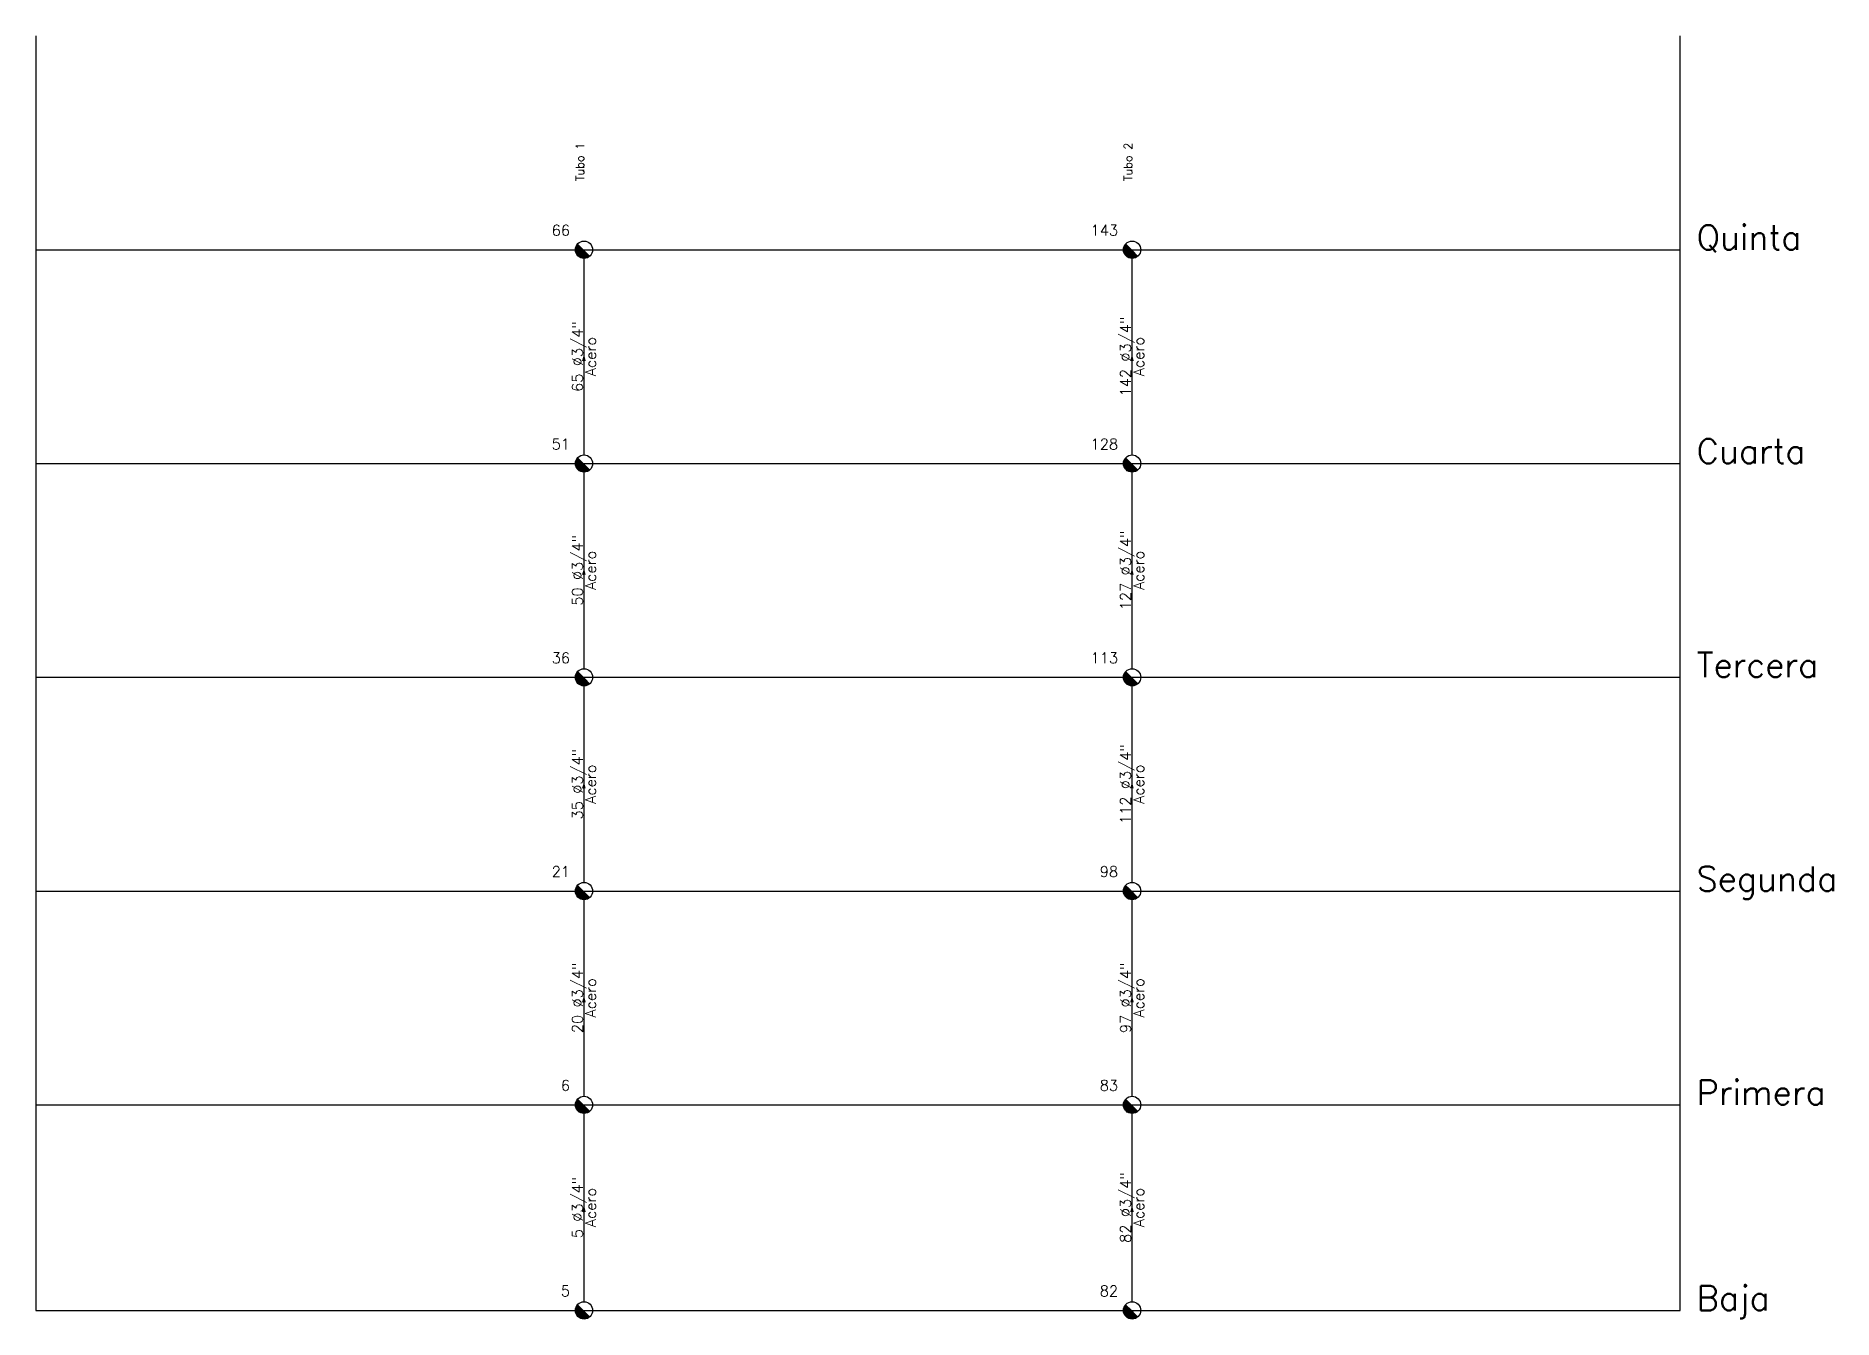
# Model space of a CAD drawing. Header units: metres. Extents: x -46.6 to 10.1, y -1.4 to 97.6.
# Drawn here: x -21.19 to 0.68, y 81.99 to 97.6 of the extents above; entities that cross this region are included whole.
import ezdxf
from ezdxf.enums import TextEntityAlignment as Align

# ---------------------------------------------------------------- set-up
doc = ezdxf.new("R2010")
doc.units = ezdxf.units.M
doc.header["$LTSCALE"] = 12.7
doc.layers.get('0').update_dxf_attribs({"linetype": 'CONTINUOUS'})
doc.layers.add('TEXTO_NUDOS', color=7, linetype='CONTINUOUS')
doc.layers.add('UNIFILAR', color=7, linetype='CONTINUOUS')
doc.layers.add('TEXTO_RAMAS', color=7, linetype='CONTINUOUS', lineweight=18)
doc.styles.add('ROMANS', font='Romans', dxfattribs={"height": 0.0635})

msp = doc.modelspace()

# ---------------------------------------------------------------- texts
at = {"color": 7, "linetype": 'Continuous', "style": 'ROMANS'}
for s, p in [('Tubo 1', (-14.521, 95.833)), ('Tubo 2', (-7.852, 95.833))]:
    msp.add_text(s, height=0.1, rotation=90, dxfattribs=at).set_placement(p)
for s, p in [('Quinta', (-0.983, 94.998)), ('Cuarta', (-0.983, 92.397)), ('Tercera', (-0.983, 89.796)), ('Segunda', (-0.983, 87.195)), ('Primera', (-0.983, 84.594)), ('Baja', (-0.983, 82.093))]:
    msp.add_text(s, height=0.3001, dxfattribs=at).set_placement(p)
at = {"layer": 'TEXTO_NUDOS', "color": 30, "linetype": 'Continuous', "style": 'ROMANS'}
for s, p in [('66', (-14.692, 95.169)), ('143', (-8.023, 95.169)), ('51', (-14.692, 92.568)), ('128', (-8.023, 92.568)), ('36', (-14.692, 89.967)), ('113', (-8.023, 89.967)), ('21', (-14.692, 87.366)), ('98', (-8.023, 87.366)), ('6', (-14.692, 84.765)), ('83', (-8.023, 84.765)), ('5', (-14.692, 82.264)), ('82', (-8.023, 82.264))]:
    msp.add_text(s, height=0.13, dxfattribs=at).set_placement(p, align=Align.RIGHT)
at = {"layer": 'TEXTO_RAMAS', "color": 30, "linetype": 'Continuous', "style": 'ROMANS'}
for s, p in [('65 Ø3/4"', (-14.536, 93.697)), ('142 Ø3/4"', (-7.867, 93.697)), ('50 Ø3/4"', (-14.536, 91.096)), ('127 Ø3/4"', (-7.867, 91.096)), ('35 Ø3/4"', (-14.536, 88.495)), ('112 Ø3/4"', (-7.867, 88.495)), ('20 Ø3/4"', (-14.536, 85.895)), ('97 Ø3/4"', (-7.867, 85.895)), ('82 Ø3/4"', (-7.867, 83.344)), ('5 Ø3/4"', (-14.536, 83.344))]:
    msp.add_text(s, height=0.13, rotation=90, dxfattribs=at).set_placement(p, align=Align.CENTER)
for p in [(-14.506, 93.697), (-7.837, 93.697), (-14.506, 91.096), (-7.837, 91.096), (-14.506, 88.495), (-7.837, 88.495), (-14.506, 85.895), (-7.837, 85.895), (-14.506, 83.344), (-7.837, 83.344)]:
    msp.add_text('Acero', height=0.13, rotation=90, dxfattribs=at).set_placement(p, align=Align.TOP_CENTER)

# ---------------------------------------------------------------- blocks, each defined once
blk = doc.blocks.new('CONEXION_PLANTAS_GAS')
at = {"color": 0, "linetype": 'Continuous'}
blk.add_circle((-0.004736, -0.005671), 1.5, dxfattribs=at)
for points in [[(-1.499779, 0.11617), (-1.504474, -0.033694), (0.363297, -1.459821), (0.216286, -1.489298)], [(-1.480147, 0.264817), (-1.499779, 0.11617), (0.506632, -1.415814), (0.363297, -1.459821)], [(-1.445772, 0.410761), (-1.480147, 0.264817), (0.644856, -1.357718), (0.506632, -1.415814)], [(-1.396999, 0.552544), (-1.445772, 0.410761), (0.77659, -1.286112), (0.644856, -1.357718)], [(-1.334315, 0.688749), (-1.396999, 0.552544), (0.900518, -1.201713), (0.77659, -1.286112)], [(-1.258346, 0.818016), (-1.334315, 0.688749), (1.0154, -1.105363), (0.900518, -1.201713)], [(-1.169852, 0.939054), (-1.258346, 0.818016), (1.047775, -1.074419), (1.0154, -1.105363)], [(-1.069716, 1.050651), (-1.169852, 0.939054), (-0.004736, -0.005671), (1.047775, -1.074419)], [(-1.504474, -0.033694), (-1.494184, -0.183278), (0.216286, -1.489298), (0.067066, -1.503952)], [(-1.494184, -0.183278), (-1.469012, -0.331087), (0.067066, -1.503952), (-0.082871, -1.503635)], [(-1.469012, -0.331087), (-1.429209, -0.475645), (-0.082871, -1.503635), (-0.232027, -1.488351)], [(-1.429209, -0.475645), (-1.375174, -0.615507), (-0.232027, -1.488351), (-0.378913, -1.458252)], [(-1.375174, -0.615507), (-1.307445, -0.749276), (-0.378913, -1.458252), (-0.52206, -1.41364)], [(-1.307445, -0.749276), (-1.226701, -0.875615), (-0.52206, -1.41364), (-0.660037, -1.35496)], [(-1.226701, -0.875615), (-1.133746, -0.993262), (-0.660037, -1.35496), (-0.791468, -1.282798)], [(-1.133746, -0.993262), (-1.029511, -1.101041), (-0.791468, -1.282798), (-0.915037, -1.197876)]]:
    blk.add_solid(points, dxfattribs=at)

# ---------------------------------------------------------------- linework, layer by layer
at = {"color": 7, "linetype": 'Continuous'}
for p, q in [((-21.19, 97.599), (-21.19, 94.998)), ((-1.183, 94.998), (-1.183, 97.599)), ((-21.19, 94.998), (-21.19, 92.397)), ((-21.19, 94.998), (-1.183, 94.998)), ((-1.183, 92.397), (-1.183, 94.998)), ((-21.19, 92.397), (-21.19, 89.796)), ((-21.19, 92.397), (-1.183, 92.397)), ((-1.183, 89.796), (-1.183, 92.397)), ((-21.19, 89.796), (-21.19, 87.195)), ((-21.19, 89.796), (-1.183, 89.796)), ((-1.183, 87.195), (-1.183, 89.796)), ((-21.19, 87.195), (-21.19, 84.594)), ((-21.19, 87.195), (-1.183, 87.195)), ((-1.183, 84.594), (-1.183, 87.195)), ((-21.19, 84.594), (-21.19, 82.093)), ((-21.19, 84.594), (-1.183, 84.594)), ((-1.183, 82.093), (-1.183, 84.594)), ((-21.19, 82.093), (-1.183, 82.093))]:
    msp.add_line(p, q, dxfattribs=at)
at = {"layer": 'UNIFILAR', "color": 30, "linetype": 'Continuous'}
for p, q in [((-14.521, 92.502), (-14.521, 94.893)), ((-7.852, 92.502), (-7.852, 94.893)), ((-14.535, 93.647), (-14.521, 93.697)), ((-14.507, 93.647), (-14.521, 93.697)), ((-7.866, 93.647), (-7.852, 93.697)), ((-7.838, 93.647), (-7.852, 93.697)), ((-14.521, 89.901), (-14.521, 92.292)), ((-7.852, 89.901), (-7.852, 92.292)), ((-14.535, 91.046), (-14.521, 91.096)), ((-14.507, 91.046), (-14.521, 91.096)), ((-7.866, 91.046), (-7.852, 91.096)), ((-7.838, 91.046), (-7.852, 91.096)), ((-14.521, 87.3), (-14.521, 89.691)), ((-7.852, 87.3), (-7.852, 89.691)), ((-14.535, 88.445), (-14.521, 88.495)), ((-14.507, 88.445), (-14.521, 88.495)), ((-7.866, 88.445), (-7.852, 88.495)), ((-7.838, 88.445), (-7.852, 88.495)), ((-14.521, 84.699), (-14.521, 87.09)), ((-7.852, 84.699), (-7.852, 87.09)), ((-14.535, 85.844), (-14.521, 85.895)), ((-14.507, 85.844), (-14.521, 85.895)), ((-7.866, 85.844), (-7.852, 85.895)), ((-7.838, 85.844), (-7.852, 85.895)), ((-14.521, 82.198), (-14.521, 84.489)), ((-7.852, 82.198), (-7.852, 84.489)), ((-14.535, 83.294), (-14.521, 83.344)), ((-14.507, 83.294), (-14.521, 83.344)), ((-7.866, 83.294), (-7.852, 83.344)), ((-7.838, 83.294), (-7.852, 83.344))]:
    msp.add_line(p, q, dxfattribs=at)

# ---------------------------------------------------------------- block references
at = {"layer": 'UNIFILAR', "color": 30, "linetype": 'Continuous', "xscale": 0.0700256422446, "yscale": 0.0700256422446, "zscale": 1.00036631778}
for p in [(-14.521, 94.998), (-7.852, 94.998), (-14.521, 92.397), (-7.852, 92.397), (-14.521, 89.796), (-7.852, 89.796), (-14.521, 87.195), (-7.852, 87.195), (-14.521, 84.594), (-7.852, 84.594), (-14.521, 82.093), (-7.852, 82.093)]:
    msp.add_blockref('CONEXION_PLANTAS_GAS', p, dxfattribs=at)

msp.set_redraw_order([(e.dxf.handle, doc.entitydb.next_handle()) for e in msp.query("TEXT MTEXT ATTDEF DIMENSION ARC_DIMENSION")])  # texts and dimensions are drawn at this point

doc.saveas('drawing.dxf')
